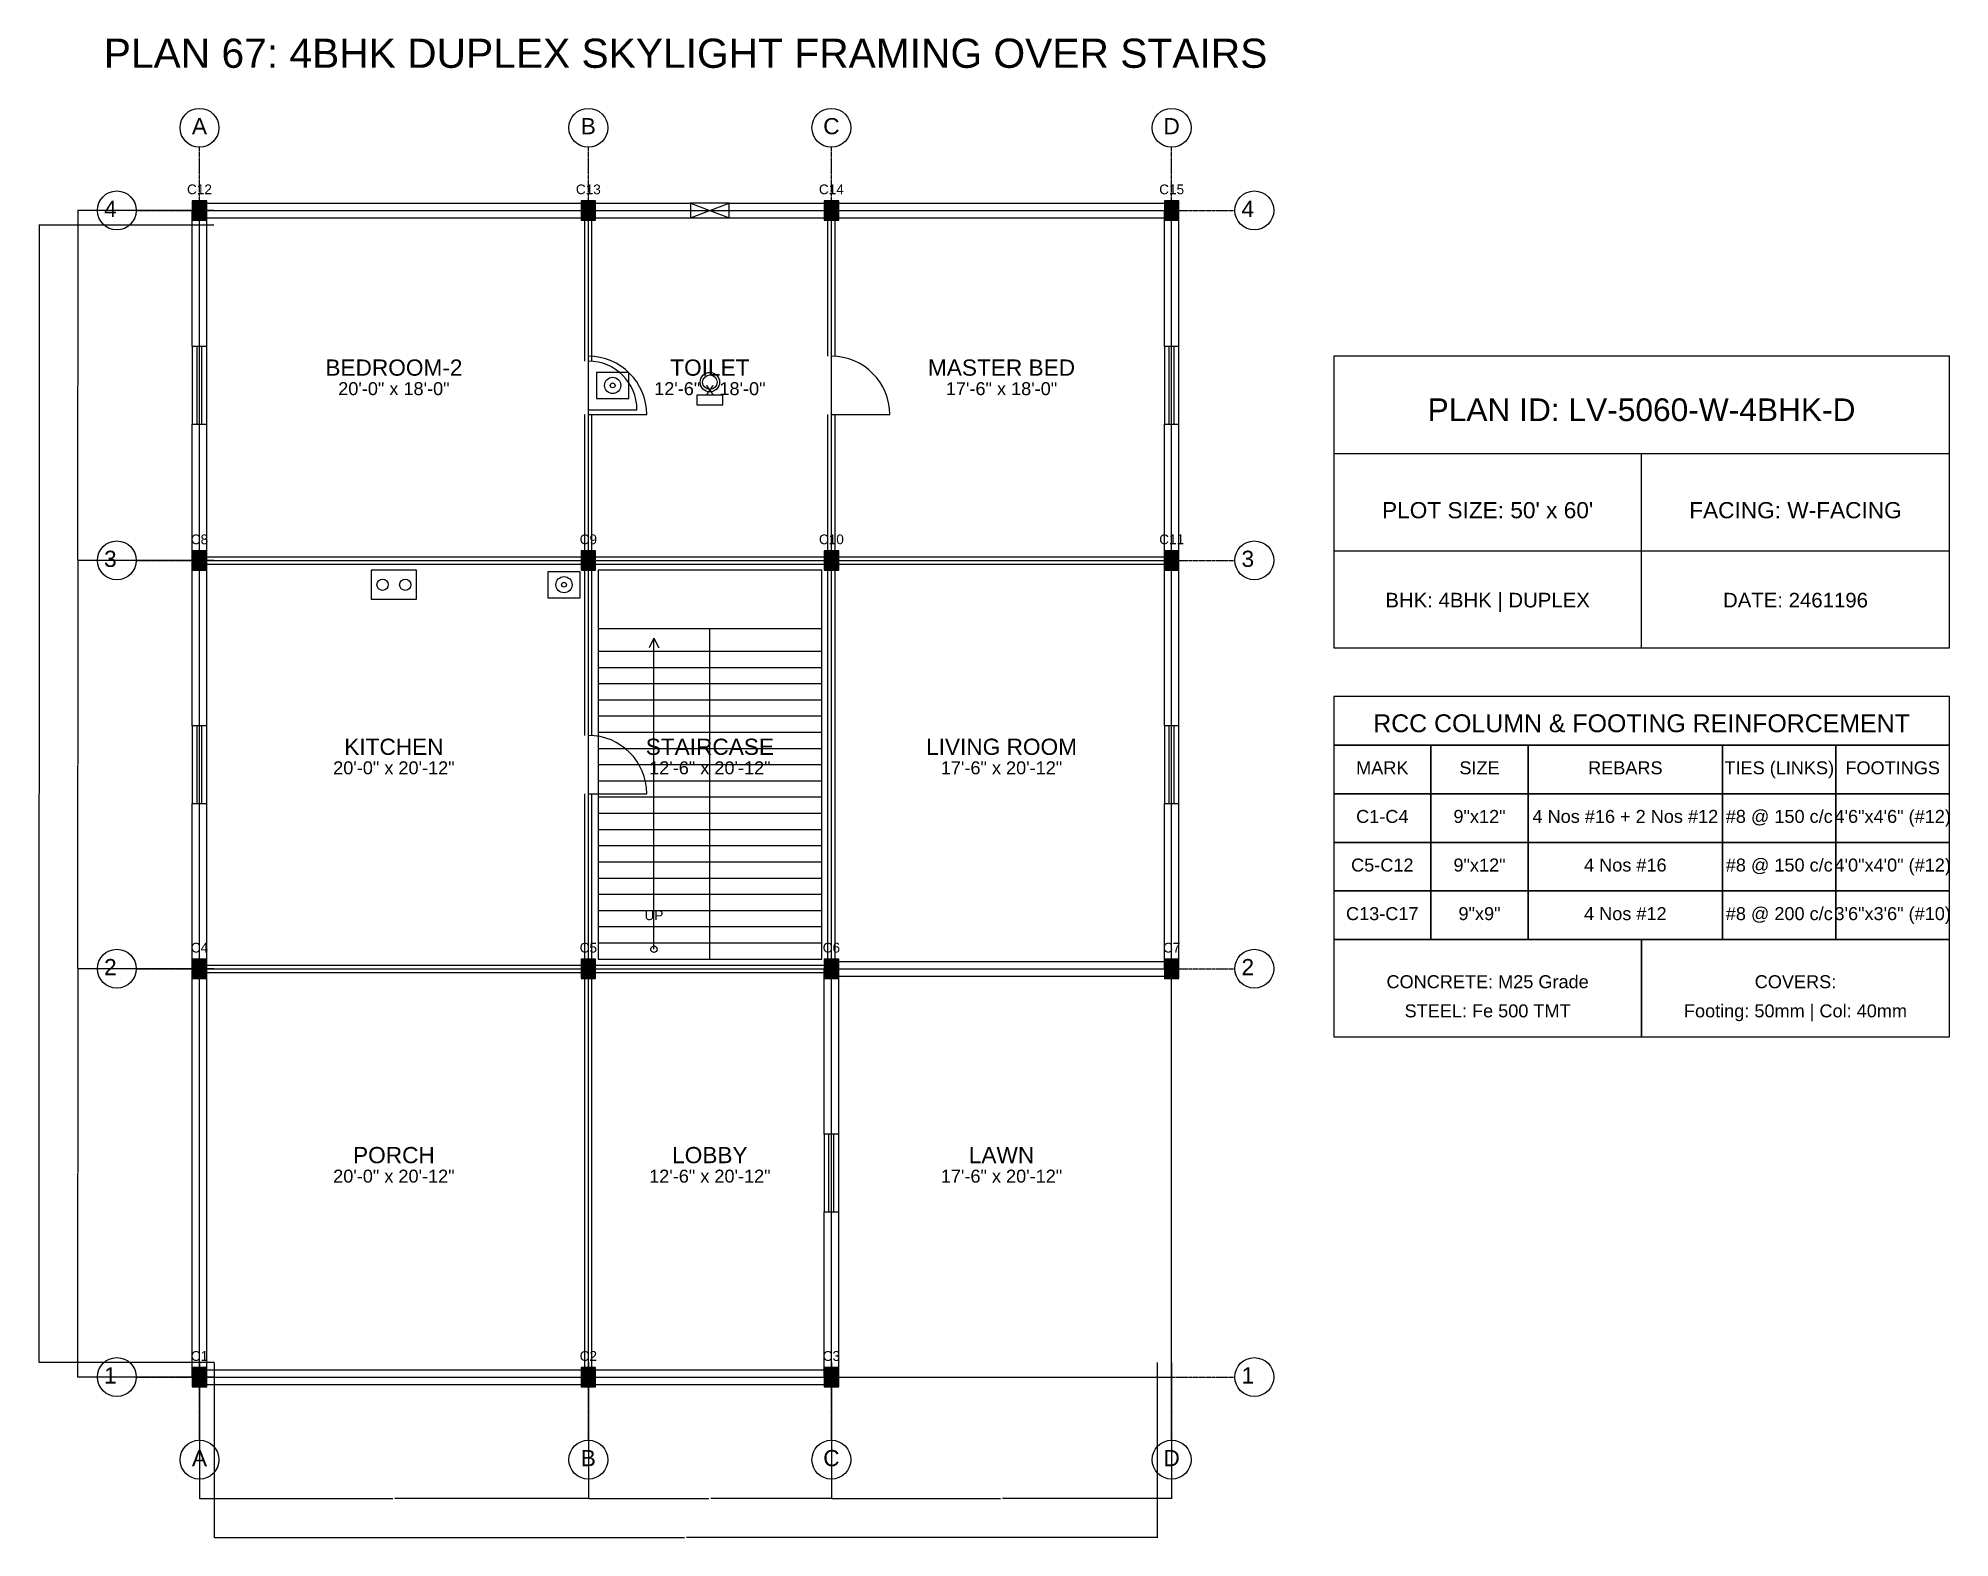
# Model space of a CAD drawing. Header units: inches. Extents: x -134 to 23580, y -99 to 23207.
# Drawn here: x 14900 to 16080, y 14901 to 15826 of the extents above; entities that cross this region are included whole.
import ezdxf
from ezdxf.enums import TextEntityAlignment as Align

# ---------------------------------------------------------------- set-up
doc = ezdxf.new("R2010")
doc.units = ezdxf.units.IN
doc.header["$MEASUREMENT"] = 0
doc.linetypes.add('CENTER', pattern=[2, 1.25, -0.25, 0.25, -0.25])
for name, color, linetype in [('A-COL-HATCH', 251, 'Continuous'), ('A-COLUMN', 1, 'Continuous'), ('A-DIM', 5, 'Continuous'), ('A-DOOR', 30, 'Continuous'), ('A-FIXTURE', 8, 'Continuous'), ('A-STAIR', 6, 'Continuous'), ('A-TEXT', 2, 'Continuous'), ('A-WALL-EXT', 7, 'Continuous'), ('A-WALL-INT', 9, 'Continuous'), ('A-WINDOW', 4, 'Continuous'), ('S-BEAM-FRAMING', 2, 'Continuous'), ('S-BUBBLE', 4, 'Continuous'), ('S-GRID-CENTER', 8, 'CENTER'), ('S-TABLE', 7, 'Continuous'), ('S-TEXT', 3, 'Continuous')]:
    doc.layers.add(name, color=color, linetype=linetype)
doc.styles.get("Standard").update_dxf_attribs({"font": 'arial.ttf'})
doc.dimstyles.get("Standard").update_dxf_attribs({"dimtxt": 0.18, "dimasz": 0.18, "dimexe": 0.18, "dimexo": 0.0625, "dimgap": 0.09, "dimtad": 0, "dimtih": 1, "dimtoh": 1, "dimdec": 4, "dimzin": 0, "dimdsep": 46, "dimtxsty": 'Standard', "dimcen": 0.09, "dimadec": 0, "dimazin": 0, "dimtfac": 1, "dimtdec": 4, "dimtofl": 0, "dimtmove": 0, "dimatfit": 3, "dimfxl": 1, "dimtolj": 1, "dimtzin": 0, "dimarcsym": 0})

msp = doc.modelspace()

# ---------------------------------------------------------------- texts
at = {"layer": 'A-TEXT'}
for s, height, p in [('PLAN 67: 4BHK DUPLEX SKYLIGHT FRAMING OVER STAIRS', 18, (15300, 15808)), ('C12', 6, (15000, 15730)), ('C13', 6, (15240, 15730)), ('C14', 6, (15390, 15730)), ('C15', 6, (15600, 15730)), ('BEDROOM-2', 10, (15120, 15618)), ('TOILET', 10, (15315, 15618)), ('MASTER BED', 10, (15495, 15618)), ('20\'-0" x 18\'-0"', 8, (15120, 15606)), ('12\'-6" x 18\'-0"', 8, (15315, 15606)), ('17\'-6" x 18\'-0"', 8, (15495, 15606)), ('PLAN ID: LV-5060-W-4BHK-D', 14, (15890, 15590)), ("PLOT SIZE: 50' x 60'", 10, (15795, 15530)), ('FACING: W-FACING', 10, (15985, 15530)), ('C8', 6, (15000, 15514)), ('C9', 6, (15240, 15514)), ('C10', 6, (15390, 15514)), ('C11', 6, (15600, 15514)), ('BHK: 4BHK | DUPLEX', 9, (15795, 15475)), ('DATE: 2461196', 9, (15985, 15475)), ('KITCHEN', 10, (15120, 15384)), ('STAIRCASE', 10, (15315, 15384)), ('LIVING ROOM', 10, (15495, 15384)), ('20\'-0" x 20\'-12"', 8, (15120, 15372)), ('12\'-6" x 20\'-12"', 8, (15315, 15372)), ('17\'-6" x 20\'-12"', 8, (15495, 15372)), ('UP', 6, (15280.5, 15282)), ('C4', 6, (15000, 15262)), ('C5', 6, (15240, 15262)), ('C6', 6, (15390, 15262)), ('C7', 6, (15600, 15262)), ('PORCH', 10, (15120, 15132)), ('LOBBY', 10, (15315, 15132)), ('LAWN', 10, (15495, 15132)), ('20\'-0" x 20\'-12"', 8, (15120, 15120)), ('12\'-6" x 20\'-12"', 8, (15315, 15120)), ('17\'-6" x 20\'-12"', 8, (15495, 15120)), ('C1', 6, (15000, 15010)), ('C2', 6, (15240, 15010)), ('C3', 6, (15390, 15010))]:
    msp.add_text(s, height=height, dxfattribs=at).set_placement(p, align=Align.CENTER)
at = {"layer": 'S-TEXT'}
for s, height, p in [('A', 10, (15000, 15767)), ('B', 10, (15240, 15767)), ('C', 10, (15390, 15767)), ('D', 10, (15600, 15767)), ('4', 10, (14945, 15716)), ('4', 10, (15647, 15716)), ('3', 10, (14945, 15500)), ('3', 10, (15647, 15500)), ('RCC COLUMN & FOOTING REINFORCEMENT', 11, (15890, 15398)), ('MARK', 8, (15730, 15372)), ('SIZE', 8, (15790, 15372)), ('REBARS', 8, (15880, 15372)), ('TIES (LINKS)', 8, (15975, 15372)), ('FOOTINGS', 8, (16045, 15372)), ('C1-C4', 8, (15730, 15342)), ('9"x12"', 8, (15790, 15342)), ('4 Nos #16 + 2 Nos #12', 8, (15880, 15342)), ('#8 @ 150 c/c', 8, (15975, 15342)), ('4\'6"x4\'6" (#12)', 8, (16045, 15342)), ('C5-C12', 8, (15730, 15312)), ('9"x12"', 8, (15790, 15312)), ('4 Nos #16', 8, (15880, 15312)), ('#8 @ 150 c/c', 8, (15975, 15312)), ('4\'0"x4\'0" (#12)', 8, (16045, 15312)), ('C13-C17', 8, (15730, 15282)), ('9"x9"', 8, (15790, 15282)), ('4 Nos #12', 8, (15880, 15282)), ('#8 @ 200 c/c', 8, (15975, 15282)), ('3\'6"x3\'6" (#10)', 8, (16045, 15282)), ('2', 10, (14945, 15248)), ('2', 10, (15647, 15248)), ('CONCRETE: M25 Grade', 8, (15795, 15240)), ('COVERS:', 8, (15985, 15240)), ('Footing: 50mm | Col: 40mm', 8, (15985, 15222)), ('STEEL: Fe 500 TMT', 8, (15795, 15222)), ('1', 10, (14945, 14996)), ('1', 10, (15647, 14996)), ('A', 10, (15000, 14945)), ('B', 10, (15240, 14945)), ('C', 10, (15390, 14945)), ('D', 10, (15600, 14945))]:
    msp.add_text(s, height=height, dxfattribs=at).set_placement(p, align=Align.CENTER)

# ---------------------------------------------------------------- blocks, each defined once
blk = doc.blocks.new('*D587')
at = {"layer": 'A-DIM', "color": 0, "lineweight": -2, "transparency": 16777216}
for p, q in [((15000, 15008.9), (15000, 14924.8)), ((15240, 15008.9), (15240, 14924.8)), ((15000.2, 14925), (15119.4, 14925)), ((15239.8, 14925), (15120.6, 14925))]:
    blk.add_line(p, q, dxfattribs=at)
at = {"layer": 'A-DIM', "color": 0, "transparency": 16777216}
for points in [[(15000.2, 14925), (15000.2, 14925), (15000, 14925)], [(15239.8, 14925), (15239.8, 14925), (15240, 14925)]]:
    blk.add_solid(points, dxfattribs=at)
at = {"layer": 'Defpoints', "color": 0, "transparency": 16777216}
for p in [(15000, 15009), (15240, 15009), (15240, 14925)]:
    blk.add_point(p, dxfattribs=at)
at = {"layer": 'A-DIM', "color": 0, "transparency": 16777216, "insert": (15120, 14925), "char_height": 0.18, "attachment_point": 5}
blk.add_mtext('\\A1;240.0000', dxfattribs=at)
blk = doc.blocks.new('*D588')
at = {"layer": 'A-DIM', "color": 0, "lineweight": -2, "transparency": 16777216}
for p, q in [((15240, 15008.9), (15240, 14924.8)), ((15390, 15008.9), (15390, 14924.8)), ((15240.2, 14925), (15314.4, 14925)), ((15389.8, 14925), (15315.6, 14925))]:
    blk.add_line(p, q, dxfattribs=at)
at = {"layer": 'A-DIM', "color": 0, "transparency": 16777216}
for points in [[(15240.2, 14925), (15240.2, 14925), (15240, 14925)], [(15389.8, 14925), (15389.8, 14925), (15390, 14925)]]:
    blk.add_solid(points, dxfattribs=at)
at = {"layer": 'Defpoints', "color": 0, "transparency": 16777216}
for p in [(15240, 15009), (15390, 15009), (15390, 14925)]:
    blk.add_point(p, dxfattribs=at)
at = {"layer": 'A-DIM', "color": 0, "transparency": 16777216, "insert": (15315, 14925), "char_height": 0.18, "attachment_point": 5}
blk.add_mtext('\\A1;150.0000', dxfattribs=at)
blk = doc.blocks.new('*D589')
at = {"layer": 'A-DIM', "color": 0, "lineweight": -2, "transparency": 16777216}
for p, q in [((15390, 15008.9), (15390, 14924.8)), ((15600, 15008.9), (15600, 14924.8)), ((15390.2, 14925), (15494.4, 14925)), ((15599.8, 14925), (15495.6, 14925))]:
    blk.add_line(p, q, dxfattribs=at)
at = {"layer": 'A-DIM', "color": 0, "transparency": 16777216}
for points in [[(15390.2, 14925), (15390.2, 14925), (15390, 14925)], [(15599.8, 14925), (15599.8, 14925), (15600, 14925)]]:
    blk.add_solid(points, dxfattribs=at)
at = {"layer": 'Defpoints', "color": 0, "transparency": 16777216}
for p in [(15390, 15009), (15600, 15009), (15600, 14925)]:
    blk.add_point(p, dxfattribs=at)
at = {"layer": 'A-DIM', "color": 0, "transparency": 16777216, "insert": (15495, 14925), "char_height": 0.18, "attachment_point": 5}
blk.add_mtext('\\A1;210.0000', dxfattribs=at)
blk = doc.blocks.new('*D590')
at = {"layer": 'A-DIM', "color": 0, "lineweight": -2, "transparency": 16777216}
for p, q in [((15009, 15008.9), (15009, 14900.8)), ((15591, 15008.9), (15591, 14900.8)), ((15009.2, 14901), (15299.4, 14901)), ((15590.8, 14901), (15300.6, 14901))]:
    blk.add_line(p, q, dxfattribs=at)
at = {"layer": 'A-DIM', "color": 0, "transparency": 16777216}
for points in [[(15009.2, 14901), (15009.2, 14901), (15009, 14901)], [(15590.8, 14901), (15590.8, 14901), (15591, 14901)]]:
    blk.add_solid(points, dxfattribs=at)
at = {"layer": 'Defpoints', "color": 0, "transparency": 16777216}
for p in [(15009, 15009), (15591, 15009), (15591, 14901)]:
    blk.add_point(p, dxfattribs=at)
at = {"layer": 'A-DIM', "color": 0, "transparency": 16777216, "insert": (15300, 14901), "char_height": 0.18, "attachment_point": 5}
blk.add_mtext('\\A1;582.0000', dxfattribs=at)
blk = doc.blocks.new('*D591')
at = {"layer": 'A-DIM', "color": 0, "lineweight": -2, "transparency": 16777216}
for p, q in [((15008.9, 15252), (14924.8, 15252)), ((14925, 15251.8), (14925, 15126.2)), ((14925, 15000.2), (14925, 15125.8)), ((15008.9, 15000), (14924.8, 15000))]:
    blk.add_line(p, q, dxfattribs=at)
at = {"layer": 'A-DIM', "color": 0, "transparency": 16777216}
for points in [[(14925, 15251.8), (14925, 15251.8), (14925, 15252)], [(14925, 15000.2), (14925, 15000.2), (14925, 15000)]]:
    blk.add_solid(points, dxfattribs=at)
at = {"layer": 'Defpoints', "color": 0, "transparency": 16777216}
for p in [(14925, 15252), (15009, 15252), (15009, 15000)]:
    blk.add_point(p, dxfattribs=at)
at = {"layer": 'A-DIM', "color": 0, "transparency": 16777216, "insert": (14925, 15126), "char_height": 0.18, "attachment_point": 5}
blk.add_mtext('\\A1;252.0000', dxfattribs=at)
blk = doc.blocks.new('*D592')
at = {"layer": 'A-DIM', "color": 0, "lineweight": -2, "transparency": 16777216}
for p, q in [((15008.9, 15504), (14924.8, 15504)), ((14925, 15503.8), (14925, 15378.2)), ((14925, 15252.2), (14925, 15377.8)), ((15008.9, 15252), (14924.8, 15252))]:
    blk.add_line(p, q, dxfattribs=at)
at = {"layer": 'A-DIM', "color": 0, "transparency": 16777216}
for points in [[(14925, 15503.8), (14925, 15503.8), (14925, 15504)], [(14925, 15252.2), (14925, 15252.2), (14925, 15252)]]:
    blk.add_solid(points, dxfattribs=at)
at = {"layer": 'Defpoints', "color": 0, "transparency": 16777216}
for p in [(14925, 15504), (15009, 15504), (15009, 15252)]:
    blk.add_point(p, dxfattribs=at)
at = {"layer": 'A-DIM', "color": 0, "transparency": 16777216, "insert": (14925, 15378), "char_height": 0.18, "attachment_point": 5}
blk.add_mtext('\\A1;252.0000', dxfattribs=at)
blk = doc.blocks.new('*D593')
at = {"layer": 'A-DIM', "color": 0, "lineweight": -2, "transparency": 16777216}
for p, q in [((15008.9, 15720), (14924.8, 15720)), ((14925, 15719.8), (14925, 15612.2)), ((14925, 15504.2), (14925, 15611.8)), ((15008.9, 15504), (14924.8, 15504))]:
    blk.add_line(p, q, dxfattribs=at)
at = {"layer": 'A-DIM', "color": 0, "transparency": 16777216}
for points in [[(14925, 15719.8), (14925, 15719.8), (14925, 15720)], [(14925, 15504.2), (14925, 15504.2), (14925, 15504)]]:
    blk.add_solid(points, dxfattribs=at)
at = {"layer": 'Defpoints', "color": 0, "transparency": 16777216}
for p in [(14925, 15720), (15009, 15720), (15009, 15504)]:
    blk.add_point(p, dxfattribs=at)
at = {"layer": 'A-DIM', "color": 0, "transparency": 16777216, "insert": (14925, 15612), "char_height": 0.18, "attachment_point": 5}
blk.add_mtext('\\A1;216.0000', dxfattribs=at)
blk = doc.blocks.new('*D594')
at = {"layer": 'A-DIM', "color": 0, "lineweight": -2, "transparency": 16777216}
for p, q in [((15008.9, 15711), (14900.8, 15711)), ((14901, 15710.8), (14901, 15360.2)), ((14901, 15009.2), (14901, 15359.8)), ((15008.9, 15009), (14900.8, 15009))]:
    blk.add_line(p, q, dxfattribs=at)
at = {"layer": 'A-DIM', "color": 0, "transparency": 16777216}
for points in [[(14901, 15710.8), (14901, 15710.8), (14901, 15711)], [(14901, 15009.2), (14901, 15009.2), (14901, 15009)]]:
    blk.add_solid(points, dxfattribs=at)
at = {"layer": 'Defpoints', "color": 0, "transparency": 16777216}
for p in [(14901, 15711), (15009, 15711), (15009, 15009)]:
    blk.add_point(p, dxfattribs=at)
at = {"layer": 'A-DIM', "color": 0, "transparency": 16777216, "insert": (14901, 15360), "char_height": 0.18, "attachment_point": 5}
blk.add_mtext('\\A1;702.0000', dxfattribs=at)

# ---------------------------------------------------------------- dimensions: what is measured, and where the dimension line sits
at = {"layer": 'A-DIM'}
for base, p1, p2, picture, middle in [((14925, 15720), (15009, 15504), (15009, 15720), '*D593', (14925, 15612)), ((14901, 15711), (15009, 15009), (15009, 15711), '*D594', (14901, 15360)), ((14925, 15504), (15009, 15252), (15009, 15504), '*D592', (14925, 15378)), ((14925, 15252), (15009, 15000), (15009, 15252), '*D591', (14925, 15126))]:
    dim = msp.add_linear_dim(base=base, p1=p1, p2=p2, angle=90, dimstyle='Standard', dxfattribs=at)
    dim.commit()
    dim.dimension.update_dxf_attribs({"geometry": picture, "text_midpoint": middle})
for base, p1, p2, picture, middle in [((15240, 14925), (15000, 15009), (15240, 15009), '*D587', (15120, 14925)), ((15591, 14901), (15009, 15009), (15591, 15009), '*D590', (15300, 14901)), ((15390, 14925), (15240, 15009), (15390, 15009), '*D588', (15315, 14925)), ((15600, 14925), (15390, 15009), (15600, 15009), '*D589', (15495, 14925))]:
    dim = msp.add_linear_dim(base=base, p1=p1, p2=p2, dimstyle='Standard', dxfattribs=at)
    dim.commit()
    dim.dimension.update_dxf_attribs({"geometry": picture, "text_midpoint": middle})

# ---------------------------------------------------------------- linework, layer by layer
at = {"layer": 'A-COL-HATCH'}
for points in [[(14995.5, 15714), (15004.5, 15714), (14995.5, 15726), (15004.5, 15726)], [(15235.5, 15714), (15244.5, 15714), (15235.5, 15726), (15244.5, 15726)], [(15385.5, 15714), (15394.5, 15714), (15385.5, 15726), (15394.5, 15726)], [(15595.5, 15714), (15604.5, 15714), (15595.5, 15726), (15604.5, 15726)], [(14995.5, 15498), (15004.5, 15498), (14995.5, 15510), (15004.5, 15510)], [(15235.5, 15498), (15244.5, 15498), (15235.5, 15510), (15244.5, 15510)], [(15385.5, 15498), (15394.5, 15498), (15385.5, 15510), (15394.5, 15510)], [(15595.5, 15498), (15604.5, 15498), (15595.5, 15510), (15604.5, 15510)], [(14995.5, 15246), (15004.5, 15246), (14995.5, 15258), (15004.5, 15258)], [(15235.5, 15246), (15244.5, 15246), (15235.5, 15258), (15244.5, 15258)], [(15385.5, 15246), (15394.5, 15246), (15385.5, 15258), (15394.5, 15258)], [(15595.5, 15246), (15604.5, 15246), (15595.5, 15258), (15604.5, 15258)], [(14995.5, 14994), (15004.5, 14994), (14995.5, 15006), (15004.5, 15006)], [(15235.5, 14994), (15244.5, 14994), (15235.5, 15006), (15244.5, 15006)], [(15385.5, 14994), (15394.5, 14994), (15385.5, 15006), (15394.5, 15006)]]:
    msp.add_solid(points, dxfattribs=at)
at = {"layer": 'A-COLUMN'}
for points in [[(14995.5, 15714), (15004.5, 15714), (15004.5, 15726), (14995.5, 15726)], [(15235.5, 15714), (15244.5, 15714), (15244.5, 15726), (15235.5, 15726)], [(15385.5, 15714), (15394.5, 15714), (15394.5, 15726), (15385.5, 15726)], [(15595.5, 15714), (15604.5, 15714), (15604.5, 15726), (15595.5, 15726)], [(14995.5, 15498), (15004.5, 15498), (15004.5, 15510), (14995.5, 15510)], [(15235.5, 15498), (15244.5, 15498), (15244.5, 15510), (15235.5, 15510)], [(15385.5, 15498), (15394.5, 15498), (15394.5, 15510), (15385.5, 15510)], [(15595.5, 15498), (15604.5, 15498), (15604.5, 15510), (15595.5, 15510)], [(14995.5, 15246), (15004.5, 15246), (15004.5, 15258), (14995.5, 15258)], [(15235.5, 15246), (15244.5, 15246), (15244.5, 15258), (15235.5, 15258)], [(15385.5, 15246), (15394.5, 15246), (15394.5, 15258), (15385.5, 15258)], [(15595.5, 15246), (15604.5, 15246), (15604.5, 15258), (15595.5, 15258)], [(14995.5, 14994), (15004.5, 14994), (15004.5, 15006), (14995.5, 15006)], [(15235.5, 14994), (15244.5, 14994), (15244.5, 15006), (15235.5, 15006)], [(15385.5, 14994), (15394.5, 14994), (15394.5, 15006), (15385.5, 15006)]]:
    msp.add_lwpolyline(points, close=True, dxfattribs=at)
at = {"layer": 'A-DOOR'}
for p, q in [((15240, 15597), (15270, 15597)), ((15240, 15594), (15276, 15594)), ((15390, 15594), (15426, 15594)), ((15240, 15360), (15276, 15360))]:
    msp.add_line(p, q, dxfattribs=at)
for centre, radius in [((15240, 15594), 36), ((15240, 15597), 30), ((15390, 15594), 36), ((15240, 15360), 36)]:
    msp.add_arc(centre, radius, 0, 90, dxfattribs=at)
at = {"layer": 'A-FIXTURE'}
for points in [[(15245, 15604), (15265, 15604), (15265, 15620), (15245, 15620)], [(15307, 15600), (15323, 15600), (15323, 15606), (15307, 15606)], [(15106, 15480), (15134, 15480), (15134, 15498), (15106, 15498)], [(15215, 15481), (15235, 15481), (15235, 15497), (15215, 15497)]]:
    msp.add_lwpolyline(points, close=True, dxfattribs=at)
for centre, radius in [((15315, 15614), 6), ((15255, 15612), 5), ((15255, 15612), 1.5), ((15315, 15614), 4.5), ((15113, 15489), 3.5), ((15127, 15489), 3.5), ((15225, 15489), 5), ((15225, 15489), 1.5)]:
    msp.add_circle(centre, radius, dxfattribs=at)
at = {"layer": 'A-STAIR'}
for p, q in [((15246, 15462), (15384, 15462)), ((15280.5, 15456), (15277.5, 15450)), ((15280.5, 15264), (15280.5, 15456)), ((15280.5, 15456), (15283.5, 15450)), ((15315, 15258), (15315, 15462)), ((15246, 15448), (15315, 15448)), ((15315, 15448), (15384, 15448)), ((15246, 15438), (15315, 15438)), ((15315, 15438), (15384, 15438)), ((15246, 15428), (15315, 15428)), ((15315, 15428), (15384, 15428)), ((15246, 15418), (15315, 15418)), ((15246, 15408), (15315, 15408)), ((15315, 15418), (15384, 15418)), ((15315, 15408), (15384, 15408)), ((15246, 15398), (15315, 15398)), ((15315, 15398), (15384, 15398)), ((15246, 15388), (15315, 15388)), ((15315, 15388), (15384, 15388)), ((15246, 15378), (15315, 15378)), ((15315, 15378), (15384, 15378)), ((15246, 15368), (15315, 15368)), ((15315, 15368), (15384, 15368)), ((15246, 15358), (15315, 15358)), ((15315, 15358), (15384, 15358)), ((15246, 15348), (15315, 15348)), ((15246, 15338), (15315, 15338)), ((15315, 15348), (15384, 15348)), ((15315, 15338), (15384, 15338)), ((15246, 15328), (15315, 15328)), ((15315, 15328), (15384, 15328)), ((15246, 15318), (15315, 15318)), ((15315, 15318), (15384, 15318)), ((15246, 15308), (15315, 15308)), ((15315, 15308), (15384, 15308)), ((15246, 15298), (15315, 15298)), ((15315, 15298), (15384, 15298)), ((15246, 15288), (15315, 15288)), ((15246, 15278), (15315, 15278)), ((15315, 15288), (15384, 15288)), ((15315, 15278), (15384, 15278)), ((15246, 15268), (15315, 15268)), ((15315, 15268), (15384, 15268))]:
    msp.add_line(p, q, dxfattribs=at)
msp.add_lwpolyline([(15246, 15258), (15384, 15258), (15384, 15498), (15246, 15498)], close=True, dxfattribs=at)
msp.add_circle((15280.5, 15264), 2, dxfattribs=at)
at = {"layer": 'A-WALL-EXT'}
for p, q in [((14995.5, 15636), (14995.5, 15720)), ((15000, 15724.5), (15240, 15724.5)), ((15000, 15715.5), (15240, 15715.5)), ((15004.5, 15636), (15004.5, 15720)), ((15240, 15724.5), (15303, 15724.5)), ((15240, 15715.5), (15303, 15715.5)), ((15327, 15724.5), (15390, 15724.5)), ((15327, 15715.5), (15390, 15715.5)), ((15390, 15724.5), (15600, 15724.5)), ((15390, 15715.5), (15600, 15715.5)), ((15595.5, 15636), (15595.5, 15720)), ((15604.5, 15636), (15604.5, 15720)), ((14995.5, 15504), (14995.5, 15588)), ((15004.5, 15504), (15004.5, 15588)), ((15595.5, 15504), (15595.5, 15588)), ((15604.5, 15504), (15604.5, 15588)), ((15700, 15570), (16080, 15570)), ((15890, 15450), (15890, 15570)), ((14995.5, 15402), (14995.5, 15504)), ((15004.5, 15402), (15004.5, 15504)), ((15595.5, 15402), (15595.5, 15504)), ((15604.5, 15402), (15604.5, 15504)), ((15700, 15510), (16080, 15510)), ((14995.5, 15252), (14995.5, 15354)), ((15004.5, 15252), (15004.5, 15354)), ((15595.5, 15252), (15595.5, 15354)), ((15604.5, 15252), (15604.5, 15354)), ((15390, 15256.5), (15600, 15256.5)), ((14995.5, 15000), (14995.5, 15252)), ((15004.5, 15000), (15004.5, 15252)), ((15385.5, 15150), (15385.5, 15252)), ((15390, 15247.5), (15600, 15247.5)), ((15394.5, 15150), (15394.5, 15252)), ((15385.5, 15000), (15385.5, 15102)), ((15394.5, 15000), (15394.5, 15102)), ((15000, 15004.5), (15240, 15004.5)), ((15000, 14995.5), (15240, 14995.5)), ((15240, 15004.5), (15390, 15004.5)), ((15240, 14995.5), (15390, 14995.5))]:
    msp.add_line(p, q, dxfattribs=at)
msp.add_lwpolyline([(15700, 15450), (16080, 15450), (16080, 15630), (15700, 15630)], close=True, dxfattribs=at)
at = {"layer": 'A-WALL-INT'}
for p, q in [((15237.75, 15627), (15237.75, 15720)), ((15242.25, 15627), (15242.25, 15720)), ((15387.75, 15630), (15387.75, 15720)), ((15392.25, 15630), (15392.25, 15720)), ((15237.75, 15504), (15237.75, 15594)), ((15242.25, 15504), (15242.25, 15594)), ((15387.75, 15504), (15387.75, 15594)), ((15392.25, 15504), (15392.25, 15594)), ((15000, 15506.25), (15240, 15506.25)), ((15237.75, 15396), (15237.75, 15504)), ((15240, 15506.25), (15390, 15506.25)), ((15242.25, 15396), (15242.25, 15504)), ((15387.75, 15252), (15387.75, 15504)), ((15390, 15506.25), (15600, 15506.25)), ((15392.25, 15252), (15392.25, 15504)), ((15000, 15501.75), (15240, 15501.75)), ((15240, 15501.75), (15390, 15501.75)), ((15390, 15501.75), (15600, 15501.75)), ((15237.75, 15252), (15237.75, 15360)), ((15242.25, 15252), (15242.25, 15360)), ((15000, 15254.25), (15240, 15254.25)), ((15240, 15254.25), (15390, 15254.25)), ((15000, 15249.75), (15240, 15249.75)), ((15237.75, 15000), (15237.75, 15252)), ((15240, 15249.75), (15390, 15249.75)), ((15242.25, 15000), (15242.25, 15252))]:
    msp.add_line(p, q, dxfattribs=at)
at = {"layer": 'A-WINDOW'}
for p, q in [((15303, 15715.5), (15327, 15724.5)), ((15303, 15724.5), (15327, 15715.5)), ((14998.5, 15588), (14998.5, 15636)), ((15001.5, 15588), (15001.5, 15636)), ((15598.5, 15588), (15598.5, 15636)), ((15601.5, 15588), (15601.5, 15636)), ((14998.5, 15354), (14998.5, 15402)), ((15001.5, 15354), (15001.5, 15402)), ((15598.5, 15354), (15598.5, 15402)), ((15601.5, 15354), (15601.5, 15402)), ((15388.5, 15102), (15388.5, 15150)), ((15391.5, 15102), (15391.5, 15150))]:
    msp.add_line(p, q, dxfattribs=at)
for points in [[(15303, 15715.5), (15327, 15715.5), (15327, 15724.5), (15303, 15724.5)], [(14995.5, 15588), (15004.5, 15588), (15004.5, 15636), (14995.5, 15636)], [(15595.5, 15588), (15604.5, 15588), (15604.5, 15636), (15595.5, 15636)], [(14995.5, 15354), (15004.5, 15354), (15004.5, 15402), (14995.5, 15402)], [(15595.5, 15354), (15604.5, 15354), (15604.5, 15402), (15595.5, 15402)], [(15385.5, 15102), (15394.5, 15102), (15394.5, 15150), (15385.5, 15150)]]:
    msp.add_lwpolyline(points, close=True, dxfattribs=at)
at = {"layer": 'S-BEAM-FRAMING'}
for p, q in [((15000, 15000), (15000, 15720)), ((15000, 15720), (15600, 15720)), ((15240, 15000), (15240, 15720)), ((15390, 15000), (15390, 15720)), ((15600, 15000), (15600, 15720)), ((15000, 15504), (15600, 15504)), ((15000, 15252), (15600, 15252)), ((15000, 15000), (15600, 15000))]:
    msp.add_line(p, q, dxfattribs=at)
at = {"layer": 'S-BUBBLE'}
for centre in [(15000, 15771), (15240, 15771), (15390, 15771), (15600, 15771), (14949, 15720), (15651, 15720), (14949, 15504), (15651, 15504), (14949, 15252), (15651, 15252), (14949, 15000), (15651, 15000), (15000, 14949), (15240, 14949), (15390, 14949), (15600, 14949)]:
    msp.add_circle(centre, 12, dxfattribs=at)
at = {"layer": 'S-GRID-CENTER'}
for p, q in [((15000, 14961), (15000, 15759)), ((15240, 14961), (15240, 15759)), ((15390, 14961), (15390, 15759)), ((15600, 14961), (15600, 15759)), ((14961, 15720), (15639, 15720)), ((14961, 15504), (15639, 15504)), ((14961, 15252), (15639, 15252)), ((14961, 15000), (15639, 15000))]:
    msp.add_line(p, q, dxfattribs=at)
at = {"layer": 'S-TABLE'}
for points in [[(15700, 15390), (16080, 15390), (16080, 15420), (15700, 15420)], [(15700, 15360), (15760, 15360), (15760, 15390), (15700, 15390)], [(15760, 15360), (15820, 15360), (15820, 15390), (15760, 15390)], [(15820, 15360), (15940, 15360), (15940, 15390), (15820, 15390)], [(15940, 15360), (16010, 15360), (16010, 15390), (15940, 15390)], [(16010, 15360), (16080, 15360), (16080, 15390), (16010, 15390)], [(15700, 15330), (15760, 15330), (15760, 15360), (15700, 15360)], [(15760, 15330), (15820, 15330), (15820, 15360), (15760, 15360)], [(15820, 15330), (15940, 15330), (15940, 15360), (15820, 15360)], [(15940, 15330), (16010, 15330), (16010, 15360), (15940, 15360)], [(16010, 15330), (16080, 15330), (16080, 15360), (16010, 15360)], [(15700, 15300), (15760, 15300), (15760, 15330), (15700, 15330)], [(15760, 15300), (15820, 15300), (15820, 15330), (15760, 15330)], [(15820, 15300), (15940, 15300), (15940, 15330), (15820, 15330)], [(15940, 15300), (16010, 15300), (16010, 15330), (15940, 15330)], [(16010, 15300), (16080, 15300), (16080, 15330), (16010, 15330)], [(15700, 15270), (15760, 15270), (15760, 15300), (15700, 15300)], [(15760, 15270), (15820, 15270), (15820, 15300), (15760, 15300)], [(15820, 15270), (15940, 15270), (15940, 15300), (15820, 15300)], [(15940, 15270), (16010, 15270), (16010, 15300), (15940, 15300)], [(16010, 15270), (16080, 15270), (16080, 15300), (16010, 15300)], [(15700, 15210), (15890, 15210), (15890, 15270), (15700, 15270)], [(15890, 15210), (16080, 15210), (16080, 15270), (15890, 15270)]]:
    msp.add_lwpolyline(points, close=True, dxfattribs=at)

msp.set_redraw_order([(e.dxf.handle, doc.entitydb.next_handle()) for e in msp.query("TEXT MTEXT ATTDEF DIMENSION ARC_DIMENSION")])  # texts and dimensions are drawn at this point

doc.saveas('drawing.dxf')
